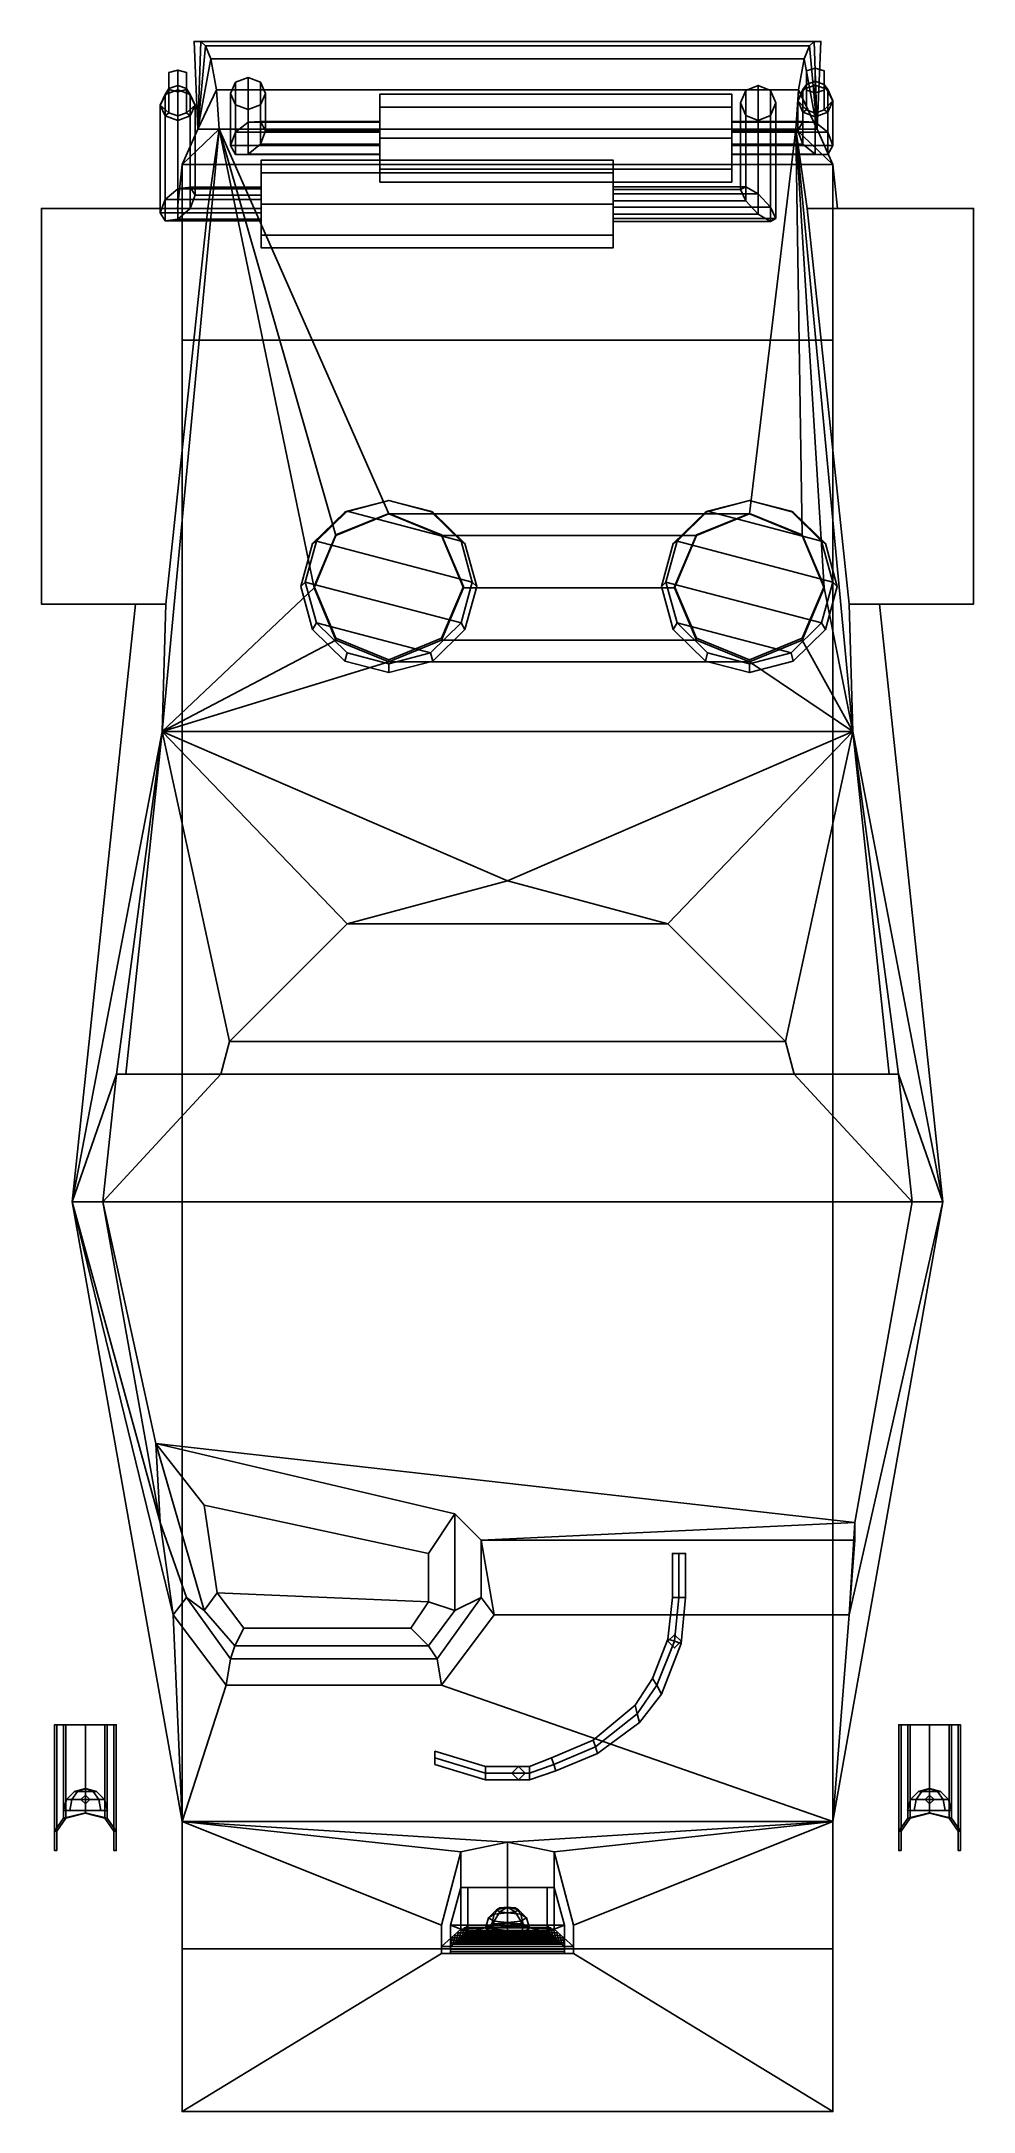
# Model space of a CAD drawing. Extents: x -1.06 to 1.06, y -2.21 to 2.5.
import ezdxf

# ---------------------------------------------------------------- set-up
doc = ezdxf.new("R2010")
doc.units = 0
doc.layers.get('0').update_dxf_attribs({"linetype": 'CONTINUOUS'})

msp = doc.modelspace()

# ---------------------------------------------------------------- linework, layer by layer
for points in [[(-0.7127, 2.5, 0.93), (-0.6978, 2.5, 1), (0.6978, 2.5, 1), (0.7127, 2.5, 0.93)], [(-0.7042, 2.3, 0.97), (-0.7042, 2.3, 0.97), (-0.6978, 2.5, 1), (-0.7127, 2.5, 0.93)], [(-0.7042, 2.3, 0.97), (-0.7042, 2.3, 0.97), (-0.6872, 2.49, 1.05), (-0.6978, 2.5, 1)], [(-0.6978, 2.5, 1), (-0.6872, 2.49, 1.05), (0.6872, 2.49, 1.05), (0.6978, 2.5, 1)], [(0.6978, 2.5, 1), (0.6872, 2.49, 1.05), (0.7042, 2.3, 0.97)], [(0.7127, 2.5, 0.93), (0.6978, 2.5, 1), (0.7042, 2.3, 0.97)], [(-0.7042, 2.3, 0.97), (-0.7042, 2.3, 0.97), (-0.6744, 2.46, 1.11), (-0.6872, 2.49, 1.05)], [(-0.7042, 2.3, 0.97), (-0.7042, 2.3, 0.97), (-0.6616, 2.39, 1.17), (-0.6744, 2.46, 1.11)], [(-0.6872, 2.49, 1.05), (-0.6744, 2.46, 1.11), (0.6744, 2.46, 1.11), (0.6872, 2.49, 1.05)], [(-0.6744, 2.46, 1.11), (-0.6616, 2.39, 1.17), (0.6616, 2.39, 1.17), (0.6744, 2.46, 1.11)], [(0.6744, 2.46, 1.11), (0.6616, 2.39, 1.17), (0.7042, 2.3, 0.97)], [(0.6872, 2.49, 1.05), (0.6744, 2.46, 1.11), (0.7042, 2.3, 0.97)], [(-0.77, 2.4295, 1.0254), (-0.75, 2.4346, 1.0177), (-0.75, 2.3996, 0.957), (-0.77, 2.3925, 0.9612)], [(-0.77, 2.4295, 1.0254), (-0.77, 2.3905, 1.0846), (-0.75, 2.3854, 1.0923), (-0.75, 2.4346, 1.0177)], [(-0.77, 2.3905, 1.0846), (-0.77, 2.4295, 1.0254), (-0.77, 2.3925, 0.9612), (-0.77, 2.3375, 0.9929)], [(-0.75, 2.4346, 1.0177), (-0.73, 2.4295, 1.0254), (-0.73, 2.3925, 0.9612), (-0.75, 2.3996, 0.957)], [(-0.75, 2.4346, 1.0177), (-0.75, 2.3854, 1.0923), (-0.73, 2.3905, 1.0846), (-0.73, 2.4295, 1.0254)], [(-0.73, 2.4295, 1.0254), (-0.73, 2.3905, 1.0846), (-0.73, 2.3375, 0.9929), (-0.73, 2.3925, 0.9612)], [(-0.63, 2.3814, 0.9875), (-0.6183, 2.4071, 0.9756), (-0.6183, 2.2937, 0.7324), (-0.63, 2.2631, 0.7337)], [(-0.6183, 2.4071, 0.9756), (-0.59, 2.4177, 0.9706), (-0.59, 2.3163, 0.7531), (-0.6183, 2.2937, 0.7324)], [(-0.59, 2.4177, 0.9706), (-0.5617, 2.4071, 0.9756), (-0.5617, 2.3176, 0.7837), (-0.59, 2.3163, 0.7531)], [(-0.5617, 2.4071, 0.9756), (-0.55, 2.3814, 0.9875), (-0.55, 2.2969, 0.8063), (-0.5617, 2.3176, 0.7837)], [(0.68, 2.4017, 0.956), (0.7, 2.4092, 0.9525), (0.7, 2.4008, 0.9344), (0.6717, 2.3902, 0.9393)], [(0.68, 2.4331, 1.0232), (0.7, 2.4388, 1.0159), (0.7, 2.4092, 0.9525), (0.68, 2.4017, 0.956)], [(0.68, 2.4331, 1.0232), (0.68, 2.389, 1.0787), (0.7, 2.3832, 1.086), (0.7, 2.4388, 1.0159)], [(0.68, 2.389, 1.0787), (0.68, 2.4331, 1.0232), (0.68, 2.4017, 0.956), (0.68, 2.3442, 0.9828)], [(0.7, 2.4388, 1.0159), (0.72, 2.4331, 1.0232), (0.72, 2.4017, 0.956), (0.7, 2.4092, 0.9525)], [(0.7, 2.4388, 1.0159), (0.7, 2.3832, 1.086), (0.72, 2.389, 1.0787), (0.72, 2.4331, 1.0232)], [(0.7, 2.4092, 0.9525), (0.72, 2.4017, 0.956), (0.7283, 2.3902, 0.9393), (0.7, 2.4008, 0.9344)], [(0.72, 2.4331, 1.0232), (0.72, 2.389, 1.0787), (0.72, 2.3442, 0.9828), (0.72, 2.4017, 0.956)], [(-0.77, 2.3925, 0.9612), (-0.77, 2.3925, 0.9612), (-0.79, 2.355, 0.9597), (-0.77, 2.3375, 0.9929)], [(-0.77, 2.3925, 0.9612), (-0.77, 2.3925, 0.9612), (-0.7783, 2.3795, 0.9456), (-0.79, 2.355, 0.9597)], [(-0.79, 2.355, 0.9597), (-0.7783, 2.3795, 0.9456), (-0.7783, 2.1404, 0.5314), (-0.79, 2.11, 0.5354)], [(-0.77, 2.3925, 0.9612), (-0.75, 2.3996, 0.957), (-0.75, 2.3896, 0.9397), (-0.7783, 2.3795, 0.9456)], [(-0.7783, 2.3795, 0.9456), (-0.75, 2.3896, 0.9397), (-0.75, 2.1646, 0.55), (-0.7783, 2.1404, 0.5314)], [(-0.75, 2.3854, 1.0923), (-0.77, 2.3905, 1.0846), (-0.77, 2.3375, 0.9929), (-0.75, 2.3304, 0.997)], [(-0.75, 2.3996, 0.957), (-0.73, 2.3925, 0.9612), (-0.7217, 2.3795, 0.9456), (-0.75, 2.3896, 0.9397)], [(-0.73, 2.3905, 1.0846), (-0.75, 2.3854, 1.0923), (-0.75, 2.3304, 0.997), (-0.73, 2.3375, 0.9929)], [(-0.75, 2.3896, 0.9397), (-0.7217, 2.3795, 0.9456), (-0.7217, 2.1686, 0.5804), (-0.75, 2.1646, 0.55)], [(-0.73, 2.3925, 0.9612), (-0.73, 2.3925, 0.9612), (-0.73, 2.3375, 0.9929), (-0.71, 2.355, 0.9597)], [(-0.73, 2.3925, 0.9612), (-0.73, 2.3925, 0.9612), (-0.71, 2.355, 0.9597), (-0.7217, 2.3795, 0.9456)], [(-0.7217, 2.3795, 0.9456), (-0.71, 2.355, 0.9597), (-0.71, 2.15, 0.6046), (-0.7217, 2.1686, 0.5804)], [(-0.7042, 2.3, 0.97), (-0.7042, 2.3, 0.97), (-0.6557, 2.3, 1.1976), (-0.6616, 2.39, 1.17)], [(-0.6616, 2.39, 1.17), (-0.6557, 2.3, 1.1976), (0.6557, 2.3, 1.1976), (0.6616, 2.39, 1.17)], [(-0.6183, 2.3558, 0.9995), (-0.63, 2.3814, 0.9875), (-0.63, 2.2631, 0.7337), (-0.6183, 2.2424, 0.7563)], [(-0.59, 2.3452, 1.0044), (-0.6183, 2.3558, 0.9995), (-0.6183, 2.2424, 0.7563), (-0.59, 2.2437, 0.7869)], [(-0.5617, 2.3558, 0.9995), (-0.59, 2.3452, 1.0044), (-0.59, 2.2437, 0.7869), (-0.5617, 2.2663, 0.8076)], [(-0.55, 2.3814, 0.9875), (-0.5617, 2.3558, 0.9995), (-0.5617, 2.2663, 0.8076), (-0.55, 2.2969, 0.8063)], [(-0.29, 2.38, 0.77), (-0.29, 2.3507, 0.8407), (0.51, 2.3507, 0.8407), (0.51, 2.38, 0.77)], [(-0.29, 2.3507, 0.6993), (-0.29, 2.38, 0.77), (0.51, 2.38, 0.77), (0.51, 2.3507, 0.6993)], [(-0.29, 2.2937, 0.7324), (-0.29, 2.3163, 0.7531), (-0.29, 2.38, 0.77), (-0.29, 2.3507, 0.6993)], [(-0.29, 2.3163, 0.7531), (-0.29, 2.3176, 0.7837), (-0.29, 2.3507, 0.8407), (-0.29, 2.38, 0.77)], [(0.51, 2.3507, 0.6993), (0.51, 2.38, 0.77), (0.51, 2.3176, 0.7837), (0.51, 2.3163, 0.7531)], [(0.51, 2.38, 0.77), (0.51, 2.3507, 0.8407), (0.51, 2.2969, 0.8063), (0.51, 2.3176, 0.7837)], [(0.53, 2.36, 0.731), (0.5417, 2.3883, 0.7163), (0.5417, 2.1694, 0.5631), (0.53, 2.1628, 0.5929)], [(0.5417, 2.3883, 0.7163), (0.53, 2.36, 0.731), (0.53, 2.36, 0.96), (0.5417, 2.3883, 0.96)], [(0.5417, 2.3317, 0.7458), (0.53, 2.36, 0.731), (0.53, 2.1628, 0.5929), (0.5417, 2.1369, 0.6094)], [(0.53, 2.36, 0.731), (0.5417, 2.3317, 0.7458), (0.5417, 2.3317, 0.97), (0.53, 2.36, 0.96)], [(0.5417, 2.3883, 0.7163), (0.57, 2.4, 0.7102), (0.57, 2.1529, 0.5372), (0.5417, 2.1694, 0.5631)], [(0.57, 2.4, 0.7102), (0.5417, 2.3883, 0.7163), (0.5417, 2.3883, 0.96), (0.57, 2.4, 0.95)], [(0.57, 2.4, 0.7102), (0.5983, 2.3883, 0.7163), (0.5983, 2.1231, 0.5306), (0.57, 2.1529, 0.5372)], [(0.5983, 2.3883, 0.7163), (0.57, 2.4, 0.7102), (0.57, 2.4, 0.95), (0.5983, 2.3883, 0.96)], [(0.5983, 2.3883, 0.7163), (0.61, 2.36, 0.731), (0.61, 2.0972, 0.5471), (0.5983, 2.1231, 0.5306)], [(0.61, 2.36, 0.731), (0.5983, 2.3883, 0.7163), (0.5983, 2.3883, 0.96), (0.61, 2.36, 0.96)], [(0.61, 2.36, 0.731), (0.5983, 2.3317, 0.7458), (0.5983, 2.0906, 0.5769), (0.61, 2.0972, 0.5471)], [(0.5983, 2.3317, 0.7458), (0.61, 2.36, 0.731), (0.61, 2.36, 0.96), (0.5983, 2.3317, 0.97)], [(0.6616, 2.39, 1.17), (0.6557, 2.3, 1.1976), (0.7042, 2.3, 0.97)], [(0.68, 2.3442, 0.9828), (0.68, 2.3442, 0.9828), (0.68, 2.4017, 0.956), (0.66, 2.3645, 0.9513)], [(0.66, 2.3645, 0.9513), (0.66, 2.3645, 0.9513), (0.68, 2.4017, 0.956), (0.6717, 2.3902, 0.9393)], [(0.66, 2.3645, 0.9513), (0.6717, 2.3902, 0.9393), (0.6717, 2.3176, 0.7837), (0.66, 2.2969, 0.8063)], [(0.6717, 2.3389, 0.9632), (0.66, 2.3645, 0.9513), (0.66, 2.2969, 0.8063), (0.6717, 2.2663, 0.8076)], [(0.68, 2.3442, 0.9828), (0.68, 2.3442, 0.9828), (0.66, 2.3645, 0.9513), (0.6717, 2.3389, 0.9632)], [(0.6717, 2.3902, 0.9393), (0.7, 2.4008, 0.9344), (0.7, 2.3163, 0.7531), (0.6717, 2.3176, 0.7837)], [(0.7, 2.3832, 1.086), (0.68, 2.389, 1.0787), (0.68, 2.3442, 0.9828), (0.7, 2.3367, 0.9863)], [(0.7, 2.4008, 0.9344), (0.7283, 2.3902, 0.9393), (0.7283, 2.2937, 0.7324), (0.7, 2.3163, 0.7531)], [(0.72, 2.389, 1.0787), (0.7, 2.3832, 1.086), (0.7, 2.3367, 0.9863), (0.72, 2.3442, 0.9828)], [(0.72, 2.3442, 0.9828), (0.72, 2.3442, 0.9828), (0.74, 2.3645, 0.9513), (0.72, 2.4017, 0.956)], [(0.74, 2.3645, 0.9513), (0.74, 2.3645, 0.9513), (0.7283, 2.3902, 0.9393), (0.72, 2.4017, 0.956)], [(0.72, 2.3442, 0.9828), (0.72, 2.3442, 0.9828), (0.7283, 2.3389, 0.9632), (0.74, 2.3645, 0.9513)], [(0.7283, 2.3902, 0.9393), (0.74, 2.3645, 0.9513), (0.74, 2.2631, 0.7337), (0.7283, 2.2937, 0.7324)], [(0.74, 2.3645, 0.9513), (0.7283, 2.3389, 0.9632), (0.7283, 2.2424, 0.7563), (0.74, 2.2631, 0.7337)], [(-0.7783, 2.3305, 0.9739), (-0.79, 2.355, 0.9597), (-0.79, 2.11, 0.5354), (-0.7783, 2.0914, 0.5596)], [(-0.79, 2.355, 0.9597), (-0.79, 2.355, 0.9597), (-0.7783, 2.3305, 0.9739), (-0.77, 2.3375, 0.9929)], [(-0.75, 2.3304, 0.997), (-0.77, 2.3375, 0.9929), (-0.7783, 2.3305, 0.9739), (-0.75, 2.3204, 0.9797)], [(-0.75, 2.3204, 0.9797), (-0.7783, 2.3305, 0.9739), (-0.7783, 2.0914, 0.5596), (-0.75, 2.0954, 0.59)], [(-0.73, 2.3375, 0.9929), (-0.75, 2.3304, 0.997), (-0.75, 2.3204, 0.9797), (-0.7217, 2.3305, 0.9739)], [(-0.7217, 2.3305, 0.9739), (-0.75, 2.3204, 0.9797), (-0.75, 2.0954, 0.59), (-0.7217, 2.1196, 0.6086)], [(-0.71, 2.355, 0.9597), (-0.71, 2.355, 0.9597), (-0.73, 2.3375, 0.9929), (-0.7217, 2.3305, 0.9739)], [(-0.71, 2.355, 0.9597), (-0.7217, 2.3305, 0.9739), (-0.7217, 2.1196, 0.6086), (-0.71, 2.15, 0.6046)], [(-0.6183, 2.2937, 0.7324), (-0.59, 2.3163, 0.7531), (-0.29, 2.3163, 0.7531), (-0.29, 2.2937, 0.7324)], [(-0.59, 2.3163, 0.7531), (-0.5617, 2.3176, 0.7837), (-0.29, 2.3176, 0.7837), (-0.29, 2.3163, 0.7531)], [(-0.5617, 2.3176, 0.7837), (-0.55, 2.2969, 0.8063), (-0.29, 2.2969, 0.8063), (-0.29, 2.3176, 0.7837)], [(-0.29, 2.3507, 0.8407), (-0.29, 2.28, 0.87), (0.51, 2.28, 0.87), (0.51, 2.3507, 0.8407)], [(-0.29, 2.28, 0.67), (-0.29, 2.3507, 0.6993), (0.51, 2.3507, 0.6993), (0.51, 2.28, 0.67)], [(-0.29, 2.2631, 0.7337), (-0.29, 2.2937, 0.7324), (-0.29, 2.3507, 0.6993), (-0.29, 2.28, 0.67)], [(-0.29, 2.3176, 0.7837), (-0.29, 2.2969, 0.8063), (-0.29, 2.28, 0.87), (-0.29, 2.3507, 0.8407)], [(0.51, 2.28, 0.67), (0.51, 2.3507, 0.6993), (0.51, 2.3163, 0.7531), (0.51, 2.2937, 0.7324)], [(0.51, 2.3507, 0.8407), (0.51, 2.28, 0.87), (0.51, 2.2663, 0.8076), (0.51, 2.2969, 0.8063)], [(0.66, 2.2969, 0.8063), (0.6717, 2.3176, 0.7837), (0.51, 2.3176, 0.7837), (0.51, 2.2969, 0.8063)], [(0.6717, 2.3176, 0.7837), (0.7, 2.3163, 0.7531), (0.51, 2.3163, 0.7531), (0.51, 2.3176, 0.7837)], [(0.7, 2.3163, 0.7531), (0.7283, 2.2937, 0.7324), (0.51, 2.2937, 0.7324), (0.51, 2.3163, 0.7531)], [(0.57, 2.32, 0.7519), (0.5417, 2.3317, 0.7458), (0.5417, 2.1369, 0.6094), (0.57, 2.1071, 0.6028)], [(0.5417, 2.3317, 0.7458), (0.57, 2.32, 0.7519), (0.57, 2.32, 0.97), (0.5417, 2.3317, 0.97)], [(0.5983, 2.3317, 0.7458), (0.57, 2.32, 0.7519), (0.57, 2.1071, 0.6028), (0.5983, 2.0906, 0.5769)], [(0.57, 2.32, 0.7519), (0.5983, 2.3317, 0.7458), (0.5983, 2.3317, 0.97), (0.57, 2.32, 0.97)], [(0.7, 2.3367, 0.9863), (0.68, 2.3442, 0.9828), (0.6717, 2.3389, 0.9632), (0.7, 2.3283, 0.9682)], [(0.7, 2.3283, 0.9682), (0.6717, 2.3389, 0.9632), (0.6717, 2.2663, 0.8076), (0.7, 2.2437, 0.7869)], [(0.72, 2.3442, 0.9828), (0.7, 2.3367, 0.9863), (0.7, 2.3283, 0.9682), (0.7283, 2.3389, 0.9632)], [(0.7283, 2.3389, 0.9632), (0.7, 2.3283, 0.9682), (0.7, 2.2437, 0.7869), (0.7283, 2.2424, 0.7563)], [(-0.7853, 0.93, 1.41), (-0.6557, 2.3, 1.1976), (-0.6815, 2.12, 1.18), (-0.7768, 1.22, 1.23)], [(-0.44, 1.2571, 1.3593), (-0.6557, 2.3, 1.1976), (-0.6557, 2.3, 1.1976), (-0.7853, 0.93, 1.41)], [(-0.6815, 2.12, 1.18), (-0.6557, 2.3, 1.1976), (-0.74, 2.22, 0.85), (-0.7506, 2.12, 0.8556)], [(-0.6557, 2.3, 1.1976), (-0.6557, 2.3, 1.1976), (-0.7042, 2.3, 0.97), (-0.74, 2.22, 0.85)], [(0.7042, 2.3, 0.97), (0.74, 2.22, 0.85), (-0.74, 2.22, 0.85), (-0.7042, 2.3, 0.97)], [(0.55, 1.4253, 1.3332), (0.6557, 2.3, 1.1976), (-0.6557, 2.3, 1.1976), (-0.27, 1.4253, 1.3332)], [(-0.3902, 1.3761, 1.3408), (-0.6557, 2.3, 1.1976), (-0.6557, 2.3, 1.1976), (-0.44, 1.2571, 1.3593)], [(-0.27, 1.4253, 1.3332), (-0.6557, 2.3, 1.1976), (-0.6557, 2.3, 1.1976), (-0.3902, 1.3761, 1.3408)], [(-0.63, 2.2631, 0.7337), (-0.6183, 2.2937, 0.7324), (-0.29, 2.2937, 0.7324), (-0.29, 2.2631, 0.7337)], [(-0.6183, 2.2424, 0.7563), (-0.63, 2.2631, 0.7337), (-0.29, 2.2631, 0.7337), (-0.29, 2.2424, 0.7563)], [(-0.5617, 2.2663, 0.8076), (-0.59, 2.2437, 0.7869), (-0.29, 2.2437, 0.7869), (-0.29, 2.2663, 0.8076)], [(-0.55, 2.2969, 0.8063), (-0.5617, 2.2663, 0.8076), (-0.29, 2.2663, 0.8076), (-0.29, 2.2969, 0.8063)], [(-0.29, 2.2969, 0.8063), (-0.29, 2.2663, 0.8076), (-0.29, 2.2093, 0.8407), (-0.29, 2.28, 0.87)], [(-0.29, 2.28, 0.87), (-0.29, 2.2093, 0.8407), (0.51, 2.2093, 0.8407), (0.51, 2.28, 0.87)], [(-0.29, 2.2093, 0.6993), (-0.29, 2.28, 0.67), (0.51, 2.28, 0.67), (0.51, 2.2093, 0.6993)], [(-0.29, 2.2424, 0.7563), (-0.29, 2.2631, 0.7337), (-0.29, 2.28, 0.67), (-0.29, 2.2093, 0.6993)], [(-0.29, 2.2663, 0.8076), (-0.29, 2.2437, 0.7869), (-0.29, 2.18, 0.77), (-0.29, 2.2093, 0.8407)], [(0.6717, 2.2663, 0.8076), (0.66, 2.2969, 0.8063), (0.51, 2.2969, 0.8063), (0.51, 2.2663, 0.8076)], [(0.7283, 2.2937, 0.7324), (0.74, 2.2631, 0.7337), (0.51, 2.2631, 0.7337), (0.51, 2.2937, 0.7324)], [(0.51, 2.2093, 0.6993), (0.51, 2.28, 0.67), (0.51, 2.2937, 0.7324), (0.51, 2.2631, 0.7337)], [(0.51, 2.28, 0.87), (0.51, 2.2093, 0.8407), (0.51, 2.2437, 0.7869), (0.51, 2.2663, 0.8076)], [(0.7, 2.2437, 0.7869), (0.6717, 2.2663, 0.8076), (0.51, 2.2663, 0.8076), (0.51, 2.2437, 0.7869)], [(0.74, 2.2631, 0.7337), (0.7283, 2.2424, 0.7563), (0.51, 2.2424, 0.7563), (0.51, 2.2631, 0.7337)], [(0.51, 2.18, 0.77), (0.51, 2.2093, 0.6993), (0.51, 2.2631, 0.7337), (0.51, 2.2424, 0.7563)], [(0.6702, 1.3761, 1.3408), (0.6557, 2.3, 1.1976), (0.6557, 2.3, 1.1976), (0.55, 1.4253, 1.3332)], [(0.7506, 2.12, 0.8556), (0.74, 2.22, 0.85), (0.6557, 2.3, 1.1976), (0.6815, 2.12, 1.18)], [(0.74, 2.22, 0.85), (0.7042, 2.3, 0.97), (0.6557, 2.3, 1.1976)], [(0.7768, 1.22, 1.23), (0.6815, 2.12, 1.18), (0.6557, 2.3, 1.1976), (0.7853, 0.93, 1.41)], [(0.72, 1.2571, 1.3593), (0.6557, 2.3, 1.1976), (0.6557, 2.3, 1.1976), (0.6702, 1.3761, 1.3408)], [(0.7853, 0.93, 1.41), (0.6557, 2.3, 1.1976), (0.6557, 2.3, 1.1976), (0.72, 1.2571, 1.3593)], [(-0.74, 2.22, 0.85), (-0.74, 1.82, 0.3), (-0.74, -1.84, 0.3), (-0.74, -2.21, 0.64)], [(0.74, 2.22, 0.85), (0.74, 1.82, 0.3), (-0.74, 1.82, 0.3), (-0.74, 2.22, 0.85)], [(-0.74, 2.22, 0.85), (-0.74, 2.22, 0.85), (-0.74, -2.21, 0.64), (-0.74, -1.55, 1.06)], [(-0.59, 2.2437, 0.7869), (-0.6183, 2.2424, 0.7563), (-0.29, 2.2424, 0.7563), (-0.29, 2.2437, 0.7869)], [(-0.56, 2.23, 0.57), (-0.56, 2.2007, 0.6407), (0.24, 2.2007, 0.6407), (0.24, 2.23, 0.57)], [(-0.56, 2.2007, 0.4993), (-0.56, 2.23, 0.57), (0.24, 2.23, 0.57), (0.24, 2.2007, 0.4993)], [(-0.56, 2.1646, 0.55), (-0.56, 2.1686, 0.5804), (-0.56, 2.23, 0.57), (-0.56, 2.2007, 0.4993)], [(-0.56, 2.1686, 0.5804), (-0.56, 2.15, 0.6046), (-0.56, 2.2007, 0.6407), (-0.56, 2.23, 0.57)], [(-0.29, 2.2437, 0.7869), (-0.29, 2.2424, 0.7563), (-0.29, 2.2093, 0.6993), (-0.29, 2.18, 0.77)], [(0.24, 2.2007, 0.4993), (0.24, 2.23, 0.57), (0.24, 2.1694, 0.5631), (0.24, 2.1529, 0.5372)], [(0.24, 2.23, 0.57), (0.24, 2.2007, 0.6407), (0.24, 2.1628, 0.5929), (0.24, 2.1694, 0.5631)], [(0.7283, 2.2424, 0.7563), (0.7, 2.2437, 0.7869), (0.51, 2.2437, 0.7869), (0.51, 2.2424, 0.7563)], [(0.51, 2.2093, 0.8407), (0.51, 2.18, 0.77), (0.51, 2.2424, 0.7563), (0.51, 2.2437, 0.7869)], [(0.74, -1.84, 0.3), (0.74, 1.82, 0.3), (0.74, 2.22, 0.85), (0.74, -2.21, 0.64)], [(0.74, -2.21, 0.64), (0.74, 2.22, 0.85), (0.74, 2.22, 0.85), (0.74, -1.55, 1.06)], [(-0.75, 2.1646, 0.55), (-0.7217, 2.1686, 0.5804), (-0.56, 2.1686, 0.5804), (-0.56, 2.1646, 0.55)], [(-0.7217, 2.1686, 0.5804), (-0.71, 2.15, 0.6046), (-0.56, 2.15, 0.6046), (-0.56, 2.1686, 0.5804)], [(-0.56, 2.2007, 0.6407), (-0.56, 2.13, 0.67), (0.24, 2.13, 0.67), (0.24, 2.2007, 0.6407)], [(-0.56, 2.13, 0.47), (-0.56, 2.2007, 0.4993), (0.24, 2.2007, 0.4993), (0.24, 2.13, 0.47)], [(-0.56, 2.1404, 0.5314), (-0.56, 2.1646, 0.55), (-0.56, 2.2007, 0.4993), (-0.56, 2.13, 0.47)], [(-0.56, 2.15, 0.6046), (-0.56, 2.1196, 0.6086), (-0.56, 2.13, 0.67), (-0.56, 2.2007, 0.6407)], [(-0.29, 2.2093, 0.8407), (-0.29, 2.18, 0.77), (0.51, 2.18, 0.77), (0.51, 2.2093, 0.8407)], [(-0.29, 2.18, 0.77), (-0.29, 2.2093, 0.6993), (0.51, 2.2093, 0.6993), (0.51, 2.18, 0.77)], [(0.24, 2.13, 0.47), (0.24, 2.2007, 0.4993), (0.24, 2.1529, 0.5372), (0.24, 2.1231, 0.5306)], [(0.24, 2.2007, 0.6407), (0.24, 2.13, 0.67), (0.24, 2.1369, 0.6094), (0.24, 2.1628, 0.5929)], [(0.53, 2.1628, 0.5929), (0.5417, 2.1694, 0.5631), (0.24, 2.1694, 0.5631), (0.24, 2.1628, 0.5929)], [(0.5417, 2.1694, 0.5631), (0.57, 2.1529, 0.5372), (0.24, 2.1529, 0.5372), (0.24, 2.1694, 0.5631)], [(-1.06, 2.12, 1.18), (-1.06, 2.12, 0.8556), (-1.06, 1.22, 0.9057), (-1.06, 1.22, 1.23)], [(-0.7768, 1.22, 1.23), (-0.6815, 2.12, 1.18), (-1.06, 2.12, 1.18), (-1.06, 1.22, 1.23)], [(-0.6815, 2.12, 1.18), (-0.7506, 2.12, 0.8556), (-1.06, 2.12, 0.8556), (-1.06, 2.12, 1.18)], [(-0.79, 2.11, 0.5354), (-0.7783, 2.1404, 0.5314), (-0.56, 2.1404, 0.5314), (-0.56, 2.11, 0.5354)], [(-0.7783, 2.1404, 0.5314), (-0.75, 2.1646, 0.55), (-0.56, 2.1646, 0.55), (-0.56, 2.1404, 0.5314)], [(-0.7217, 2.1196, 0.6086), (-0.75, 2.0954, 0.59), (-0.56, 2.0954, 0.59), (-0.56, 2.1196, 0.6086)], [(-0.71, 2.15, 0.6046), (-0.7217, 2.1196, 0.6086), (-0.56, 2.1196, 0.6086), (-0.56, 2.15, 0.6046)], [(-0.56, 2.11, 0.5354), (-0.56, 2.1404, 0.5314), (-0.56, 2.13, 0.47), (-0.56, 2.0593, 0.4993)], [(-0.56, 2.13, 0.67), (-0.56, 2.0593, 0.6407), (0.24, 2.0593, 0.6407), (0.24, 2.13, 0.67)], [(-0.56, 2.0593, 0.4993), (-0.56, 2.13, 0.47), (0.24, 2.13, 0.47), (0.24, 2.0593, 0.4993)], [(-0.56, 2.1196, 0.6086), (-0.56, 2.0954, 0.59), (-0.56, 2.0593, 0.6407), (-0.56, 2.13, 0.67)], [(0.5417, 2.1369, 0.6094), (0.53, 2.1628, 0.5929), (0.24, 2.1628, 0.5929), (0.24, 2.1369, 0.6094)], [(0.57, 2.1529, 0.5372), (0.5983, 2.1231, 0.5306), (0.24, 2.1231, 0.5306), (0.24, 2.1529, 0.5372)], [(0.57, 2.1071, 0.6028), (0.5417, 2.1369, 0.6094), (0.24, 2.1369, 0.6094), (0.24, 2.1071, 0.6028)], [(0.24, 2.13, 0.67), (0.24, 2.0593, 0.6407), (0.24, 2.1071, 0.6028), (0.24, 2.1369, 0.6094)], [(0.24, 2.0593, 0.4993), (0.24, 2.13, 0.47), (0.24, 2.1231, 0.5306), (0.24, 2.0972, 0.5471)], [(0.5983, 2.1231, 0.5306), (0.61, 2.0972, 0.5471), (0.24, 2.0972, 0.5471), (0.24, 2.1231, 0.5306)], [(1.06, 2.12, 1.18), (1.06, 2.12, 0.8556), (0.7506, 2.12, 0.8556), (0.6815, 2.12, 1.18)], [(1.06, 1.22, 1.23), (1.06, 2.12, 1.18), (0.6815, 2.12, 1.18), (0.7768, 1.22, 1.23)], [(1.06, 1.22, 0.9057), (1.06, 2.12, 0.8556), (1.06, 2.12, 1.18), (1.06, 1.22, 1.23)], [(-0.7783, 2.0914, 0.5596), (-0.79, 2.11, 0.5354), (-0.56, 2.11, 0.5354), (-0.56, 2.0914, 0.5596)], [(-0.75, 2.0954, 0.59), (-0.7783, 2.0914, 0.5596), (-0.56, 2.0914, 0.5596), (-0.56, 2.0954, 0.59)], [(-0.56, 2.0914, 0.5596), (-0.56, 2.11, 0.5354), (-0.56, 2.0593, 0.4993), (-0.56, 2.03, 0.57)], [(-0.56, 2.0954, 0.59), (-0.56, 2.0914, 0.5596), (-0.56, 2.03, 0.57), (-0.56, 2.0593, 0.6407)], [(0.5983, 2.0906, 0.5769), (0.57, 2.1071, 0.6028), (0.24, 2.1071, 0.6028), (0.24, 2.0906, 0.5769)], [(0.24, 2.0593, 0.6407), (0.24, 2.03, 0.57), (0.24, 2.0906, 0.5769), (0.24, 2.1071, 0.6028)], [(0.61, 2.0972, 0.5471), (0.5983, 2.0906, 0.5769), (0.24, 2.0906, 0.5769), (0.24, 2.0972, 0.5471)], [(0.24, 2.03, 0.57), (0.24, 2.0593, 0.4993), (0.24, 2.0972, 0.5471), (0.24, 2.0906, 0.5769)], [(-0.56, 2.0593, 0.6407), (-0.56, 2.03, 0.57), (0.24, 2.03, 0.57), (0.24, 2.0593, 0.6407)], [(-0.56, 2.03, 0.57), (-0.56, 2.0593, 0.4993), (0.24, 2.0593, 0.4993), (0.24, 2.03, 0.57)], [(-0.74, -1.84, 0.3), (-0.74, 1.82, 0.3), (0.74, 1.82, 0.3), (0.74, -1.84, 0.3)], [(-0.37, 1.429, 1.3351), (-0.4432, 1.3574, 1.3503), (-0.4345, 1.3629, 1.4002), (-0.365, 1.4309, 1.3858)], [(-0.1055, 1.3629, 1.4002), (-0.365, 1.4309, 1.3858), (-0.4345, 1.3629, 1.4002), (-0.08, 1.27, 1.42)], [(-0.27, 1.4253, 1.3332), (-0.3902, 1.3761, 1.3408), (-0.3902, 1.3772, 1.3461), (-0.27, 1.4259, 1.3357)], [(-0.27, 1.4552, 1.3295), (-0.37, 1.429, 1.3351), (-0.365, 1.4309, 1.3858), (-0.27, 1.4558, 1.3805)], [(-0.175, 1.4309, 1.3858), (-0.27, 1.4558, 1.3805), (-0.365, 1.4309, 1.3858), (-0.1055, 1.3629, 1.4002)], [(-0.17, 1.429, 1.3351), (-0.27, 1.4552, 1.3295), (-0.27, 1.4558, 1.3805), (-0.175, 1.4309, 1.3858)], [(-0.1498, 1.3761, 1.3408), (-0.27, 1.4253, 1.3332), (-0.27, 1.4259, 1.3357), (-0.1498, 1.3772, 1.3461)], [(0.4298, 1.3761, 1.3408), (0.55, 1.4253, 1.3332), (-0.27, 1.4253, 1.3332), (-0.1498, 1.3761, 1.3408)], [(-0.0968, 1.3574, 1.3503), (-0.17, 1.429, 1.3351), (-0.175, 1.4309, 1.3858), (-0.1055, 1.3629, 1.4002)], [(0.45, 1.429, 1.3351), (0.3768, 1.3574, 1.3503), (0.3855, 1.3629, 1.4002), (0.455, 1.4309, 1.3858)], [(0.7145, 1.3629, 1.4002), (0.455, 1.4309, 1.3858), (0.3855, 1.3629, 1.4002), (0.74, 1.27, 1.42)], [(0.55, 1.4253, 1.3332), (0.4298, 1.3761, 1.3408), (0.4298, 1.3772, 1.3461), (0.55, 1.4259, 1.3357)], [(0.55, 1.4552, 1.3295), (0.45, 1.429, 1.3351), (0.455, 1.4309, 1.3858), (0.55, 1.4558, 1.3805)], [(0.645, 1.4309, 1.3858), (0.55, 1.4558, 1.3805), (0.455, 1.4309, 1.3858), (0.7145, 1.3629, 1.4002)], [(0.65, 1.429, 1.3351), (0.55, 1.4552, 1.3295), (0.55, 1.4558, 1.3805), (0.645, 1.4309, 1.3858)], [(0.6702, 1.3761, 1.3408), (0.55, 1.4253, 1.3332), (0.55, 1.4259, 1.3357), (0.6702, 1.3772, 1.3461)], [(0.7232, 1.3574, 1.3503), (0.65, 1.429, 1.3351), (0.645, 1.4309, 1.3858), (0.7145, 1.3629, 1.4002)], [(-0.3902, 1.3761, 1.3408), (-0.44, 1.2571, 1.3593), (-0.44, 1.2596, 1.3711), (-0.3902, 1.3772, 1.3461)], [(-0.1, 1.2571, 1.3593), (-0.1498, 1.3761, 1.3408), (-0.1498, 1.3772, 1.3461), (-0.1, 1.2596, 1.3711)], [(0.38, 1.2571, 1.3593), (0.4298, 1.3761, 1.3408), (-0.1498, 1.3761, 1.3408), (-0.1, 1.2571, 1.3593)], [(0.4298, 1.3761, 1.3408), (0.38, 1.2571, 1.3593), (0.38, 1.2596, 1.3711), (0.4298, 1.3772, 1.3461)], [(0.72, 1.2571, 1.3593), (0.6702, 1.3761, 1.3408), (0.6702, 1.3772, 1.3461), (0.72, 1.2596, 1.3711)], [(-0.4432, 1.3574, 1.3503), (-0.47, 1.2596, 1.3711), (-0.46, 1.27, 1.42), (-0.4345, 1.3629, 1.4002)], [(-0.08, 1.27, 1.42), (-0.4345, 1.3629, 1.4002), (-0.46, 1.27, 1.42), (-0.1055, 1.1771, 1.4398)], [(-0.07, 1.2596, 1.3711), (-0.0968, 1.3574, 1.3503), (-0.1055, 1.3629, 1.4002), (-0.08, 1.27, 1.42)], [(0.3768, 1.3574, 1.3503), (0.35, 1.2596, 1.3711), (0.36, 1.27, 1.42), (0.3855, 1.3629, 1.4002)], [(0.74, 1.27, 1.42), (0.3855, 1.3629, 1.4002), (0.36, 1.27, 1.42), (0.7145, 1.1771, 1.4398)], [(0.75, 1.2596, 1.3711), (0.7232, 1.3574, 1.3503), (0.7145, 1.3629, 1.4002), (0.74, 1.27, 1.42)], [(-0.3902, 1.1381, 1.3777), (-0.44, 1.2571, 1.3593), (-0.44, 1.2571, 1.3593), (-0.7853, 0.93, 1.41)], [(-0.47, 1.2596, 1.3711), (-0.4432, 1.1618, 1.3919), (-0.4345, 1.1771, 1.4398), (-0.46, 1.27, 1.42)], [(-0.1055, 1.1771, 1.4398), (-0.46, 1.27, 1.42), (-0.4345, 1.1771, 1.4398), (-0.175, 1.1091, 1.4542)], [(-0.44, 1.2571, 1.3593), (-0.3902, 1.1381, 1.3777), (-0.3902, 1.142, 1.3961), (-0.44, 1.2596, 1.3711)], [(-0.1498, 1.1381, 1.3777), (-0.1, 1.2571, 1.3593), (-0.1, 1.2596, 1.3711), (-0.1498, 1.142, 1.3961)], [(0.4298, 1.1381, 1.3777), (0.38, 1.2571, 1.3593), (-0.1, 1.2571, 1.3593), (-0.1498, 1.1381, 1.3777)], [(-0.0968, 1.1618, 1.3919), (-0.07, 1.2596, 1.3711), (-0.08, 1.27, 1.42), (-0.1055, 1.1771, 1.4398)], [(0.35, 1.2596, 1.3711), (0.3768, 1.1618, 1.3919), (0.3855, 1.1771, 1.4398), (0.36, 1.27, 1.42)], [(0.7145, 1.1771, 1.4398), (0.36, 1.27, 1.42), (0.3855, 1.1771, 1.4398), (0.645, 1.1091, 1.4542)], [(0.38, 1.2571, 1.3593), (0.4298, 1.1381, 1.3777), (0.4298, 1.142, 1.3961), (0.38, 1.2596, 1.3711)], [(0.6702, 1.1381, 1.3777), (0.72, 1.2571, 1.3593), (0.72, 1.2596, 1.3711), (0.6702, 1.142, 1.3961)], [(0.7853, 0.93, 1.41), (0.72, 1.2571, 1.3593), (0.72, 1.2571, 1.3593), (0.6702, 1.1381, 1.3777)], [(0.7232, 1.1618, 1.3919), (0.75, 1.2596, 1.3711), (0.74, 1.27, 1.42), (0.7145, 1.1771, 1.4398)], [(-1.06, 1.22, 1.23), (-1.06, 1.22, 0.9057), (-0.8459, 1.22, 0.9057), (-0.7768, 1.22, 1.23)], [(-0.7853, 0.93, 1.41), (-0.7768, 1.22, 1.23), (-0.8459, 1.22, 0.9057), (-0.99, -0.14, 0.9815)], [(0.7768, 1.22, 1.23), (0.8459, 1.22, 0.9057), (1.06, 1.22, 0.9057), (1.06, 1.22, 1.23)], [(0.99, -0.14, 0.9815), (0.8459, 1.22, 0.9057), (0.7768, 1.22, 1.23), (0.7853, 0.93, 1.41)], [(-0.27, 1.0888, 1.3854), (-0.3902, 1.1381, 1.3777), (-0.3902, 1.1381, 1.3777), (-0.7853, 0.93, 1.41)], [(-0.4432, 1.1618, 1.3919), (-0.37, 1.0902, 1.4071), (-0.365, 1.1091, 1.4542), (-0.4345, 1.1771, 1.4398)], [(-0.175, 1.1091, 1.4542), (-0.4345, 1.1771, 1.4398), (-0.365, 1.1091, 1.4542), (-0.27, 1.0842, 1.4595)], [(-0.3902, 1.1381, 1.3777), (-0.27, 1.0888, 1.3854), (-0.27, 1.0933, 1.4064), (-0.3902, 1.142, 1.3961)], [(-0.27, 1.0888, 1.3854), (-0.1498, 1.1381, 1.3777), (-0.1498, 1.142, 1.3961), (-0.27, 1.0933, 1.4064)], [(0.55, 1.0888, 1.3854), (0.4298, 1.1381, 1.3777), (-0.1498, 1.1381, 1.3777), (-0.27, 1.0888, 1.3854)], [(-0.17, 1.0902, 1.4071), (-0.0968, 1.1618, 1.3919), (-0.1055, 1.1771, 1.4398), (-0.175, 1.1091, 1.4542)], [(0.3768, 1.1618, 1.3919), (0.45, 1.0902, 1.4071), (0.455, 1.1091, 1.4542), (0.3855, 1.1771, 1.4398)], [(0.645, 1.1091, 1.4542), (0.3855, 1.1771, 1.4398), (0.455, 1.1091, 1.4542), (0.55, 1.0842, 1.4595)], [(0.4298, 1.1381, 1.3777), (0.55, 1.0888, 1.3854), (0.55, 1.0933, 1.4064), (0.4298, 1.142, 1.3961)], [(0.55, 1.0888, 1.3854), (0.6702, 1.1381, 1.3777), (0.6702, 1.142, 1.3961), (0.55, 1.0933, 1.4064)], [(0.7853, 0.93, 1.41), (0.6702, 1.1381, 1.3777), (0.6702, 1.1381, 1.3777), (0.55, 1.0888, 1.3854)], [(0.65, 1.0902, 1.4071), (0.7232, 1.1618, 1.3919), (0.7145, 1.1771, 1.4398), (0.645, 1.1091, 1.4542)], [(0.7853, 0.93, 1.41), (0.55, 1.0888, 1.3854), (-0.27, 1.0888, 1.3854), (-0.7853, 0.93, 1.41)], [(-0.37, 1.0902, 1.4071), (-0.27, 1.064, 1.4127), (-0.27, 1.0842, 1.4595), (-0.365, 1.1091, 1.4542)], [(-0.27, 1.064, 1.4127), (-0.17, 1.0902, 1.4071), (-0.175, 1.1091, 1.4542), (-0.27, 1.0842, 1.4595)], [(0.45, 1.0902, 1.4071), (0.55, 1.064, 1.4127), (0.55, 1.0842, 1.4595), (0.455, 1.1091, 1.4542)], [(0.55, 1.064, 1.4127), (0.65, 1.0902, 1.4071), (0.645, 1.1091, 1.4542), (0.55, 1.0842, 1.4595)], [(-0.8893, 0.15, 1.31), (-0.7853, 0.93, 1.41), (-0.7853, 0.93, 1.41), (-0.99, -0.14, 0.9815)], [(-0.868, 0.15, 1.41), (-0.7853, 0.93, 1.41), (-0.7853, 0.93, 1.41), (-0.8893, 0.15, 1.31)], [(-0.6523, 0.15, 1.41), (-0.6322, 0.225, 1.41), (-0.7853, 0.93, 1.41), (-0.868, 0.15, 1.41)], [(-0.6322, 0.225, 1.41), (-0.365, 0.4922, 1.41), (-0.7853, 0.93, 1.41), (-0.6322, 0.225, 1.41)], [(-0.365, 0.4922, 1.41), (0, 0.59, 1.41), (-0.7853, 0.93, 1.41), (-0.365, 0.4922, 1.41)], [(0, 0.59, 1.41), (0.7853, 0.93, 1.41), (-0.7853, 0.93, 1.41), (0, 0.59, 1.41)], [(0.365, 0.4922, 1.41), (0.7853, 0.93, 1.41), (0, 0.59, 1.41), (0.365, 0.4922, 1.41)], [(0.6322, 0.225, 1.41), (0.7853, 0.93, 1.41), (0.365, 0.4922, 1.41), (0.6322, 0.225, 1.41)], [(0.868, 0.15, 1.41), (0.7853, 0.93, 1.41), (0.6322, 0.225, 1.41), (0.6523, 0.15, 1.41)], [(0.99, -0.14, 0.9815), (0.99, -0.14, 0.9815), (0.7853, 0.93, 1.41), (0.8893, 0.15, 1.31)], [(0.8893, 0.15, 1.31), (0.8893, 0.15, 1.31), (0.7853, 0.93, 1.41), (0.868, 0.15, 1.41)], [(-0.365, 0.4922, 1.31), (0, 0.59, 1.31), (0, 0.59, 1.41), (-0.365, 0.4922, 1.41)], [(0.365, 0.4922, 1.31), (0, 0.59, 1.31), (0, 0.59, 1.31), (-0.365, 0.4922, 1.31)], [(0, 0.59, 1.31), (0.365, 0.4922, 1.31), (0.365, 0.4922, 1.41), (0, 0.59, 1.41)], [(-0.6322, 0.225, 1.31), (-0.365, 0.4922, 1.31), (-0.365, 0.4922, 1.41), (-0.6322, 0.225, 1.41)], [(0.6322, 0.225, 1.31), (0.365, 0.4922, 1.31), (-0.365, 0.4922, 1.31), (-0.6322, 0.225, 1.31)], [(0.365, 0.4922, 1.31), (0.6322, 0.225, 1.31), (0.6322, 0.225, 1.41), (0.365, 0.4922, 1.41)], [(-0.6523, 0.15, 1.31), (-0.6322, 0.225, 1.31), (-0.6322, 0.225, 1.41), (-0.6523, 0.15, 1.41)], [(0.6523, 0.15, 1.31), (0.6322, 0.225, 1.31), (-0.6322, 0.225, 1.31), (-0.6523, 0.15, 1.31)], [(0.6322, 0.225, 1.31), (0.6523, 0.15, 1.31), (0.6523, 0.15, 1.41), (0.6322, 0.225, 1.41)], [(-0.92, -0.14, 1.31), (-0.8893, 0.15, 1.31), (-0.8893, 0.15, 1.31), (-0.99, -0.14, 0.9815)], [(0.92, -0.14, 1.31), (0.6523, 0.15, 1.31), (-0.6523, 0.15, 1.31), (-0.92, -0.14, 1.31)], [(-0.92, -0.14, 1.31), (-0.6523, 0.15, 1.31), (-0.8893, 0.15, 1.31), (-0.92, -0.14, 1.31)], [(-0.6523, 0.15, 1.31), (-0.6523, 0.15, 1.41), (-0.868, 0.15, 1.41), (-0.8893, 0.15, 1.31)], [(0.8893, 0.15, 1.31), (0.868, 0.15, 1.41), (0.6523, 0.15, 1.41), (0.6523, 0.15, 1.31)], [(0.92, -0.14, 1.31), (0.8893, 0.15, 1.31), (0.6523, 0.15, 1.31), (0.92, -0.14, 1.31)], [(0.99, -0.14, 0.9815), (0.99, -0.14, 0.9815), (0.8893, 0.15, 1.31), (0.92, -0.14, 1.31)], [(-0.92, -0.14, 1.31), (-0.92, -0.14, 1.31), (-0.99, -0.14, 0.9815), (-0.79, -0.87, 1.31)], [(-0.79, -0.87, 1.31), (-0.79, -0.87, 1.31), (-0.99, -0.14, 0.9815), (-0.76, -1.08, 1.1408)], [(-0.76, -1.08, 1.1408), (-0.76, -1.08, 1.1408), (-0.99, -0.14, 0.9815), (-0.74, -1.55, 1.06)], [(-0.92, -0.14, 1.31), (-0.8, -0.69, 1.31), (0.79, -0.87, 1.31), (0.92, -0.14, 1.31)], [(-0.79, -0.87, 1.31), (-0.8, -0.69, 1.31), (-0.92, -0.14, 1.31)], [(0.99, -0.14, 0.9815), (0.7767, -1.08, 1.1408), (0.74, -1.55, 1.06), (0.99, -0.14, 0.9815)], [(0.92, -0.14, 1.31), (0.79, -0.87, 1.31), (0.7767, -1.08, 1.1408), (0.99, -0.14, 0.9815)], [(-0.69, -1.07, 1.31), (-0.66, -1.03, 1.37), (-0.69, -0.83, 1.37), (-0.8, -0.69, 1.31)], [(-0.8, -0.69, 1.31), (-0.69, -0.83, 1.37), (-0.18, -0.94, 1.37), (-0.12, -0.85, 1.31)], [(-0.73, -1.04, 1.31), (-0.69, -1.07, 1.31), (-0.8, -0.69, 1.31), (-0.79, -0.87, 1.31)], [(0.79, -0.87, 1.31), (-0.8, -0.69, 1.31), (-0.12, -0.85, 1.31), (-0.06, -0.91, 1.31)], [(-0.69, -0.83, 1.37), (-0.66, -1.03, 1.37), (-0.18, -1.05, 1.37), (-0.18, -0.94, 1.37)], [(-0.79, -0.87, 1.31), (-0.79, -0.87, 1.31), (-0.76, -1.08, 1.1408), (-0.73, -1.04, 1.31)], [(-0.12, -0.85, 1.31), (-0.18, -0.94, 1.37), (-0.18, -1.05, 1.37), (-0.12, -1.07, 1.31)], [(-0.06, -0.91, 1.31), (-0.12, -0.85, 1.31), (-0.12, -1.07, 1.31), (-0.06, -1.04, 1.31)], [(-0.06, -0.91, 1.31), (-0.06, -0.91, 1.31), (0.79, -0.91, 1.31), (0.79, -0.87, 1.31)], [(0.79, -0.87, 1.31), (0.79, -0.91, 1.31), (0.7767, -1.08, 1.1408)], [(-0.06, -0.91, 1.31), (-0.03, -1.08, 1.1408), (0.7767, -1.08, 1.1408), (0.79, -0.91, 1.31)], [(0.39, -1.04, 1.275), (0.375, -1.04, 1.29), (0.375, -0.94, 1.29), (0.39, -0.94, 1.275)], [(0.375, -1.04, 1.29), (0.39, -1.04, 1.305), (0.39, -0.94, 1.305), (0.375, -0.94, 1.29)], [(0.39, -0.94, 1.305), (0.405, -0.94, 1.29), (0.39, -0.94, 1.275), (0.375, -0.94, 1.29)], [(0.39, -1.04, 1.305), (0.405, -1.04, 1.29), (0.405, -0.94, 1.29), (0.39, -0.94, 1.305)], [(0.405, -1.04, 1.29), (0.39, -1.04, 1.275), (0.39, -0.94, 1.275), (0.405, -0.94, 1.29)], [(-0.62, -1.15, 1.31), (-0.6, -1.11, 1.37), (-0.66, -1.03, 1.37), (-0.69, -1.07, 1.31)], [(-0.66, -1.03, 1.37), (-0.6, -1.11, 1.37), (-0.22, -1.11, 1.37), (-0.18, -1.05, 1.37)], [(-0.73, -1.04, 1.31), (-0.76, -1.08, 1.1408), (-0.64, -1.24, 1.1133), (-0.63, -1.18, 1.31)], [(-0.76, -1.08, 1.1408), (-0.74, -1.55, 1.06), (-0.74, -1.55, 1.06), (-0.64, -1.24, 1.1133)], [(-0.63, -1.18, 1.31), (-0.62, -1.15, 1.31), (-0.69, -1.07, 1.31), (-0.73, -1.04, 1.31)], [(-0.12, -1.07, 1.31), (-0.18, -1.05, 1.37), (-0.22, -1.11, 1.37), (-0.18, -1.15, 1.31)], [(-0.06, -1.04, 1.31), (-0.12, -1.07, 1.31), (-0.18, -1.15, 1.31), (-0.16, -1.18, 1.31)], [(-0.16, -1.18, 1.31), (-0.15, -1.24, 1.1133), (-0.03, -1.08, 1.1408), (-0.06, -1.04, 1.31)], [(-0.03, -1.08, 1.1408), (-0.15, -1.24, 1.1133), (0.74, -1.55, 1.06), (0.7767, -1.08, 1.1408)], [(0.38, -1.14, 1.275), (0.365, -1.135, 1.29), (0.375, -1.04, 1.29), (0.39, -1.04, 1.275)], [(0.365, -1.135, 1.29), (0.38, -1.14, 1.305), (0.39, -1.04, 1.305), (0.375, -1.04, 1.29)], [(0.38, -1.14, 1.305), (0.395, -1.145, 1.29), (0.405, -1.04, 1.29), (0.39, -1.04, 1.305)], [(0.395, -1.145, 1.29), (0.38, -1.14, 1.275), (0.39, -1.04, 1.275), (0.405, -1.04, 1.29)], [(-0.18, -1.15, 1.31), (-0.22, -1.11, 1.37), (-0.6, -1.11, 1.37), (-0.62, -1.15, 1.31)], [(0.365, -1.14, 1.29), (0.38, -1.125, 1.29), (0.38, -1.125, 1.13), (0.365, -1.14, 1.13)], [(0.38, -1.125, 1.29), (0.395, -1.14, 1.29), (0.395, -1.14, 1.13), (0.38, -1.125, 1.13)], [(-0.62, -1.15, 1.31), (-0.63, -1.18, 1.31), (-0.16, -1.18, 1.31), (-0.18, -1.15, 1.31)], [(0.34, -1.24, 1.275), (0.33, -1.225, 1.29), (0.365, -1.135, 1.29), (0.38, -1.14, 1.275)], [(0.33, -1.225, 1.29), (0.34, -1.24, 1.305), (0.38, -1.14, 1.305), (0.365, -1.135, 1.29)], [(0.34, -1.24, 1.305), (0.35, -1.26, 1.29), (0.395, -1.145, 1.29), (0.38, -1.14, 1.305)], [(0.35, -1.26, 1.29), (0.34, -1.24, 1.275), (0.38, -1.14, 1.275), (0.395, -1.145, 1.29)], [(0.38, -1.155, 1.29), (0.365, -1.14, 1.29), (0.365, -1.14, 1.13), (0.38, -1.155, 1.125)], [(0.395, -1.14, 1.29), (0.38, -1.155, 1.29), (0.38, -1.155, 1.125), (0.395, -1.14, 1.13)], [(-0.63, -1.18, 1.31), (-0.64, -1.24, 1.1133), (-0.15, -1.24, 1.1133), (-0.16, -1.18, 1.31)], [(-0.64, -1.24, 1.1133), (-0.74, -1.55, 1.06), (0.74, -1.55, 1.06), (-0.15, -1.24, 1.1133)], [(0.295, -1.305, 1.275), (0.29, -1.285, 1.29), (0.33, -1.225, 1.29), (0.34, -1.24, 1.275)], [(0.29, -1.285, 1.29), (0.295, -1.305, 1.305), (0.34, -1.24, 1.305), (0.33, -1.225, 1.29)], [(0.295, -1.305, 1.305), (0.3, -1.325, 1.29), (0.35, -1.26, 1.29), (0.34, -1.24, 1.305)], [(0.3, -1.325, 1.29), (0.295, -1.305, 1.275), (0.34, -1.24, 1.275), (0.35, -1.26, 1.29)], [(0.2, -1.38, 1.275), (0.195, -1.365, 1.29), (0.29, -1.285, 1.29), (0.295, -1.305, 1.275)], [(0.195, -1.365, 1.29), (0.2, -1.38, 1.305), (0.295, -1.305, 1.305), (0.29, -1.285, 1.29)], [(0.2, -1.38, 1.305), (0.205, -1.395, 1.29), (0.3, -1.325, 1.29), (0.295, -1.305, 1.305)], [(0.205, -1.395, 1.29), (0.2, -1.38, 1.275), (0.295, -1.305, 1.275), (0.3, -1.325, 1.29)], [(-1.03, -1.33, 1.0477), (-1.03, -1.33, 1.14), (-1.025, -1.33, 1.14), (-1.025, -1.33, 1.0477)], [(-1.03, -1.55, 1.06), (-1.03, -1.572, 1.14), (-1.03, -1.33, 1.14), (-1.03, -1.33, 1.0477)], [(-1.03, -1.33, 1.14), (-1.0095, -1.33, 1.1895), (-1.0045, -1.33, 1.1895), (-1.025, -1.33, 1.14)], [(-1.03, -1.572, 1.14), (-1.0095, -1.5423, 1.1895), (-1.0095, -1.33, 1.1895), (-1.03, -1.33, 1.14)], [(-1.025, -1.572, 1.14), (-1.025, -1.55, 1.06), (-1.025, -1.33, 1.0477), (-1.025, -1.33, 1.14)], [(-1.0045, -1.5423, 1.1895), (-1.025, -1.572, 1.14), (-1.025, -1.33, 1.14), (-1.0045, -1.33, 1.1895)], [(-1.0095, -1.33, 1.1895), (-0.96, -1.33, 1.21), (-0.96, -1.33, 1.2079), (-1.0045, -1.33, 1.1895)], [(-1.0095, -1.5423, 1.1895), (-0.96, -1.53, 1.21), (-0.96, -1.33, 1.21), (-1.0095, -1.33, 1.1895)], [(-0.96, -1.5312, 1.2079), (-1.0045, -1.5423, 1.1895), (-1.0045, -1.33, 1.1895), (-0.96, -1.33, 1.2079)], [(-0.96, -1.33, 1.21), (-0.9105, -1.33, 1.1895), (-0.9155, -1.33, 1.1895), (-0.96, -1.33, 1.2079)], [(-0.9155, -1.5423, 1.1895), (-0.96, -1.5312, 1.2079), (-0.96, -1.33, 1.2079), (-0.9155, -1.33, 1.1895)], [(-0.96, -1.53, 1.21), (-0.9105, -1.5423, 1.1895), (-0.9105, -1.33, 1.1895), (-0.96, -1.33, 1.21)], [(-0.9105, -1.33, 1.1895), (-0.89, -1.33, 1.14), (-0.895, -1.33, 1.14), (-0.9155, -1.33, 1.1895)], [(-0.895, -1.572, 1.14), (-0.9155, -1.5423, 1.1895), (-0.9155, -1.33, 1.1895), (-0.895, -1.33, 1.14)], [(-0.9105, -1.5423, 1.1895), (-0.89, -1.572, 1.14), (-0.89, -1.33, 1.14), (-0.9105, -1.33, 1.1895)], [(-0.89, -1.33, 1.14), (-0.89, -1.33, 1.0477), (-0.895, -1.33, 1.0477), (-0.895, -1.33, 1.14)], [(-0.895, -1.55, 1.06), (-0.895, -1.572, 1.14), (-0.895, -1.33, 1.14), (-0.895, -1.33, 1.0477)], [(-0.89, -1.572, 1.14), (-0.89, -1.55, 1.06), (-0.89, -1.33, 1.0477), (-0.89, -1.33, 1.14)], [(0.105, -1.42, 1.275), (0.1, -1.405, 1.29), (0.195, -1.365, 1.29), (0.2, -1.38, 1.275)], [(0.1, -1.405, 1.29), (0.105, -1.42, 1.305), (0.2, -1.38, 1.305), (0.195, -1.365, 1.29)], [(0.89, -1.572, 1.14), (0.9105, -1.5423, 1.1895), (0.9105, -1.33, 1.1895), (0.89, -1.33, 1.14)], [(0.89, -1.55, 1.06), (0.89, -1.572, 1.14), (0.89, -1.33, 1.14), (0.89, -1.33, 1.0477)], [(0.89, -1.33, 1.14), (0.9105, -1.33, 1.1895), (0.9155, -1.33, 1.1895), (0.895, -1.33, 1.14)], [(0.89, -1.33, 1.0477), (0.89, -1.33, 1.14), (0.895, -1.33, 1.14), (0.895, -1.33, 1.0477)], [(0.895, -1.572, 1.14), (0.895, -1.55, 1.06), (0.895, -1.33, 1.0477), (0.895, -1.33, 1.14)], [(0.9155, -1.5423, 1.1895), (0.895, -1.572, 1.14), (0.895, -1.33, 1.14), (0.9155, -1.33, 1.1895)], [(0.9105, -1.5423, 1.1895), (0.96, -1.53, 1.21), (0.96, -1.33, 1.21), (0.9105, -1.33, 1.1895)], [(0.9105, -1.33, 1.1895), (0.96, -1.33, 1.21), (0.96, -1.33, 1.2079), (0.9155, -1.33, 1.1895)], [(0.96, -1.5312, 1.2079), (0.9155, -1.5423, 1.1895), (0.9155, -1.33, 1.1895), (0.96, -1.33, 1.2079)], [(0.96, -1.53, 1.21), (1.0095, -1.5423, 1.1895), (1.0095, -1.33, 1.1895), (0.96, -1.33, 1.21)], [(1.0045, -1.5423, 1.1895), (0.96, -1.5312, 1.2079), (0.96, -1.33, 1.2079), (1.0045, -1.33, 1.1895)], [(0.96, -1.33, 1.21), (1.0095, -1.33, 1.1895), (1.0045, -1.33, 1.1895), (0.96, -1.33, 1.2079)], [(1.025, -1.572, 1.14), (1.0045, -1.5423, 1.1895), (1.0045, -1.33, 1.1895), (1.025, -1.33, 1.14)], [(1.0095, -1.33, 1.1895), (1.03, -1.33, 1.14), (1.025, -1.33, 1.14), (1.0045, -1.33, 1.1895)], [(1.0095, -1.5423, 1.1895), (1.03, -1.572, 1.14), (1.03, -1.33, 1.14), (1.0095, -1.33, 1.1895)], [(1.025, -1.55, 1.06), (1.025, -1.572, 1.14), (1.025, -1.33, 1.14), (1.025, -1.33, 1.0477)], [(1.03, -1.33, 1.14), (1.03, -1.33, 1.0477), (1.025, -1.33, 1.0477), (1.025, -1.33, 1.14)], [(1.03, -1.572, 1.14), (1.03, -1.55, 1.06), (1.03, -1.33, 1.0477), (1.03, -1.33, 1.14)], [(-0.165, -1.405, 1.275), (-0.165, -1.39, 1.29), (-0.05, -1.425, 1.29), (-0.05, -1.44, 1.275)], [(-0.165, -1.39, 1.29), (-0.165, -1.405, 1.305), (-0.05, -1.44, 1.305), (-0.05, -1.425, 1.29)], [(-0.165, -1.39, 1.29), (-0.165, -1.405, 1.275), (-0.165, -1.42, 1.29), (-0.165, -1.405, 1.305)], [(-0.165, -1.405, 1.305), (-0.165, -1.42, 1.29), (-0.05, -1.455, 1.29), (-0.05, -1.44, 1.305)], [(-0.165, -1.42, 1.29), (-0.165, -1.405, 1.275), (-0.05, -1.44, 1.275), (-0.05, -1.455, 1.29)], [(0.05, -1.44, 1.275), (0.05, -1.425, 1.29), (0.1, -1.405, 1.29), (0.105, -1.42, 1.275)], [(0.05, -1.425, 1.29), (0.05, -1.44, 1.305), (0.105, -1.42, 1.305), (0.1, -1.405, 1.29)], [(0.105, -1.42, 1.305), (0.11, -1.435, 1.29), (0.205, -1.395, 1.29), (0.2, -1.38, 1.305)], [(0.11, -1.435, 1.29), (0.105, -1.42, 1.275), (0.2, -1.38, 1.275), (0.205, -1.395, 1.29)], [(-0.05, -1.44, 1.275), (-0.05, -1.425, 1.29), (0.05, -1.425, 1.29), (0.05, -1.44, 1.275)], [(-0.05, -1.425, 1.29), (-0.05, -1.44, 1.305), (0.05, -1.44, 1.305), (0.05, -1.425, 1.29)], [(-0.05, -1.44, 1.305), (-0.05, -1.455, 1.29), (0.05, -1.455, 1.29), (0.05, -1.44, 1.305)], [(-0.05, -1.455, 1.29), (-0.05, -1.44, 1.275), (0.05, -1.44, 1.275), (0.05, -1.455, 1.29)], [(0.01, -1.44, 1.29), (0.025, -1.425, 1.29), (0.025, -1.425, 1.08), (0.01, -1.44, 1.075)], [(0.025, -1.455, 1.29), (0.01, -1.44, 1.29), (0.01, -1.44, 1.075), (0.025, -1.455, 1.075)], [(0.025, -1.425, 1.29), (0.04, -1.44, 1.29), (0.04, -1.44, 1.075), (0.025, -1.425, 1.08)], [(0.04, -1.44, 1.29), (0.025, -1.455, 1.29), (0.025, -1.455, 1.075), (0.04, -1.44, 1.075)], [(0.05, -1.44, 1.305), (0.05, -1.455, 1.29), (0.11, -1.435, 1.29), (0.105, -1.42, 1.305)], [(0.05, -1.455, 1.29), (0.05, -1.44, 1.275), (0.105, -1.42, 1.275), (0.11, -1.435, 1.29)], [(-0.9906, -1.5, 1.1094), (-0.9954, -1.525, 1.1046), (-1.01, -1.525, 1.14), (-1.0033, -1.5, 1.14)], [(-1.0033, -1.5, 1.14), (-1.01, -1.525, 1.14), (-0.9954, -1.525, 1.1754), (-0.9906, -1.5, 1.1706)], [(-0.985, -1.4817, 1.14), (-1.0033, -1.5, 1.14), (-0.9906, -1.5, 1.1706), (-0.9777, -1.4817, 1.1577)], [(-0.9777, -1.4817, 1.1223), (-0.9906, -1.5, 1.1094), (-1.0033, -1.5, 1.14), (-0.985, -1.4817, 1.14)], [(-0.96, -1.5, 1.0967), (-0.96, -1.525, 1.09), (-0.9954, -1.525, 1.1046), (-0.9906, -1.5, 1.1094)], [(-0.9906, -1.5, 1.1706), (-0.9954, -1.525, 1.1754), (-0.96, -1.525, 1.19), (-0.96, -1.5, 1.1833)], [(-0.96, -1.4817, 1.115), (-0.96, -1.5, 1.0967), (-0.9906, -1.5, 1.1094), (-0.9777, -1.4817, 1.1223)], [(-0.9777, -1.4817, 1.1577), (-0.9906, -1.5, 1.1706), (-0.96, -1.5, 1.1833), (-0.96, -1.4817, 1.165)], [(-0.96, -1.475, 1.14), (-0.985, -1.4817, 1.14), (-0.9777, -1.4817, 1.1577), (-0.96, -1.475, 1.14)], [(-0.96, -1.475, 1.14), (-0.9777, -1.4817, 1.1223), (-0.985, -1.4817, 1.14), (-0.96, -1.475, 1.14)], [(-0.96, -1.475, 1.14), (-0.9777, -1.4817, 1.1577), (-0.96, -1.4817, 1.165), (-0.96, -1.475, 1.14)], [(-0.96, -1.475, 1.14), (-0.96, -1.4817, 1.115), (-0.9777, -1.4817, 1.1223), (-0.96, -1.475, 1.14)], [(-0.96, -1.49, 1.05), (-0.97, -1.5, 1.05), (-0.97, -1.5, 1.1008), (-0.96, -1.49, 1.1067)], [(-0.97, -1.5, 1.05), (-0.96, -1.51, 1.05), (-0.96, -1.51, 1.094), (-0.97, -1.5, 1.1008)], [(-0.96, -1.475, 1.14), (-0.9423, -1.4817, 1.1577), (-0.935, -1.4817, 1.14), (-0.96, -1.475, 1.14)], [(-0.96, -1.475, 1.14), (-0.96, -1.4817, 1.165), (-0.9423, -1.4817, 1.1577), (-0.96, -1.475, 1.14)], [(-0.96, -1.475, 1.14), (-0.9423, -1.4817, 1.1223), (-0.96, -1.4817, 1.115), (-0.96, -1.475, 1.14)], [(-0.96, -1.475, 1.14), (-0.935, -1.4817, 1.14), (-0.9423, -1.4817, 1.1223), (-0.96, -1.475, 1.14)], [(-0.9423, -1.4817, 1.1223), (-0.9294, -1.5, 1.1094), (-0.96, -1.5, 1.0967), (-0.96, -1.4817, 1.115)], [(-0.96, -1.4817, 1.165), (-0.96, -1.5, 1.1833), (-0.9294, -1.5, 1.1706), (-0.9423, -1.4817, 1.1577)], [(-0.95, -1.5, 1.05), (-0.96, -1.49, 1.05), (-0.96, -1.49, 1.1067), (-0.95, -1.5, 1.1008)], [(-0.9294, -1.5, 1.1094), (-0.9246, -1.525, 1.1046), (-0.96, -1.525, 1.09), (-0.96, -1.5, 1.0967)], [(-0.96, -1.51, 1.05), (-0.95, -1.5, 1.05), (-0.95, -1.5, 1.1008), (-0.96, -1.51, 1.094)], [(-0.96, -1.5, 1.1833), (-0.96, -1.525, 1.19), (-0.9246, -1.525, 1.1754), (-0.9294, -1.5, 1.1706)], [(-0.9423, -1.4817, 1.1577), (-0.9294, -1.5, 1.1706), (-0.9167, -1.5, 1.14), (-0.935, -1.4817, 1.14)], [(-0.935, -1.4817, 1.14), (-0.9167, -1.5, 1.14), (-0.9294, -1.5, 1.1094), (-0.9423, -1.4817, 1.1223)], [(-0.9167, -1.5, 1.14), (-0.91, -1.525, 1.14), (-0.9246, -1.525, 1.1046), (-0.9294, -1.5, 1.1094)], [(-0.9294, -1.5, 1.1706), (-0.9246, -1.525, 1.1754), (-0.91, -1.525, 1.14), (-0.9167, -1.5, 1.14)], [(0.9294, -1.5, 1.1094), (0.9246, -1.525, 1.1046), (0.91, -1.525, 1.14), (0.9167, -1.5, 1.14)], [(0.9167, -1.5, 1.14), (0.91, -1.525, 1.14), (0.9246, -1.525, 1.1754), (0.9294, -1.5, 1.1706)], [(0.9423, -1.4817, 1.1223), (0.9294, -1.5, 1.1094), (0.9167, -1.5, 1.14), (0.935, -1.4817, 1.14)], [(0.935, -1.4817, 1.14), (0.9167, -1.5, 1.14), (0.9294, -1.5, 1.1706), (0.9423, -1.4817, 1.1577)], [(0.96, -1.5, 1.0967), (0.96, -1.525, 1.09), (0.9246, -1.525, 1.1046), (0.9294, -1.5, 1.1094)], [(0.9294, -1.5, 1.1706), (0.9246, -1.525, 1.1754), (0.96, -1.525, 1.19), (0.96, -1.5, 1.1833)], [(0.96, -1.4817, 1.115), (0.96, -1.5, 1.0967), (0.9294, -1.5, 1.1094), (0.9423, -1.4817, 1.1223)], [(0.9423, -1.4817, 1.1577), (0.9294, -1.5, 1.1706), (0.96, -1.5, 1.1833), (0.96, -1.4817, 1.165)], [(0.96, -1.475, 1.14), (0.9423, -1.4817, 1.1223), (0.935, -1.4817, 1.14), (0.96, -1.475, 1.14)], [(0.96, -1.475, 1.14), (0.935, -1.4817, 1.14), (0.9423, -1.4817, 1.1577), (0.96, -1.475, 1.14)], [(0.96, -1.475, 1.14), (0.96, -1.4817, 1.115), (0.9423, -1.4817, 1.1223), (0.96, -1.475, 1.14)], [(0.96, -1.475, 1.14), (0.9423, -1.4817, 1.1577), (0.96, -1.4817, 1.165), (0.96, -1.475, 1.14)], [(0.96, -1.49, 1.05), (0.95, -1.5, 1.05), (0.95, -1.5, 1.1008), (0.96, -1.49, 1.1067)], [(0.95, -1.5, 1.05), (0.96, -1.51, 1.05), (0.96, -1.51, 1.094), (0.95, -1.5, 1.1008)], [(0.96, -1.475, 1.14), (0.985, -1.4817, 1.14), (0.9777, -1.4817, 1.1223), (0.96, -1.475, 1.14)], [(0.96, -1.475, 1.14), (0.9777, -1.4817, 1.1223), (0.96, -1.4817, 1.115), (0.96, -1.475, 1.14)], [(0.96, -1.475, 1.14), (0.96, -1.4817, 1.165), (0.9777, -1.4817, 1.1577), (0.96, -1.475, 1.14)], [(0.96, -1.475, 1.14), (0.9777, -1.4817, 1.1577), (0.985, -1.4817, 1.14), (0.96, -1.475, 1.14)], [(0.9777, -1.4817, 1.1223), (0.9906, -1.5, 1.1094), (0.96, -1.5, 1.0967), (0.96, -1.4817, 1.115)], [(0.96, -1.4817, 1.165), (0.96, -1.5, 1.1833), (0.9906, -1.5, 1.1706), (0.9777, -1.4817, 1.1577)], [(0.97, -1.5, 1.05), (0.96, -1.49, 1.05), (0.96, -1.49, 1.1067), (0.97, -1.5, 1.1008)], [(0.96, -1.51, 1.05), (0.97, -1.5, 1.05), (0.97, -1.5, 1.1008), (0.96, -1.51, 1.094)], [(0.9906, -1.5, 1.1094), (0.9954, -1.525, 1.1046), (0.96, -1.525, 1.09), (0.96, -1.5, 1.0967)], [(0.96, -1.5, 1.1833), (0.96, -1.525, 1.19), (0.9954, -1.525, 1.1754), (0.9906, -1.5, 1.1706)], [(0.985, -1.4817, 1.14), (1.0033, -1.5, 1.14), (0.9906, -1.5, 1.1094), (0.9777, -1.4817, 1.1223)], [(0.9777, -1.4817, 1.1577), (0.9906, -1.5, 1.1706), (1.0033, -1.5, 1.14), (0.985, -1.4817, 1.14)], [(1.0033, -1.5, 1.14), (1.01, -1.525, 1.14), (0.9954, -1.525, 1.1046), (0.9906, -1.5, 1.1094)], [(0.9906, -1.5, 1.1706), (0.9954, -1.525, 1.1754), (1.01, -1.525, 1.14), (1.0033, -1.5, 1.14)], [(-1.025, -1.572, 1.14), (-1.0045, -1.5423, 1.1895), (-1.0095, -1.5423, 1.1895), (-1.03, -1.572, 1.14)], [(-1.03, -1.616, 1.0666), (-1.03, -1.616, 1.0666), (-1.03, -1.572, 1.14), (-1.03, -1.55, 1.06)], [(-1.025, -1.616, 1.0666), (-1.025, -1.616, 1.0666), (-1.025, -1.55, 1.06), (-1.025, -1.572, 1.14)], [(-0.9246, -1.525, 1.1046), (-0.91, -1.525, 1.14), (-0.9954, -1.525, 1.1754), (-1.01, -1.525, 1.14)], [(-0.96, -1.525, 1.09), (-0.9246, -1.525, 1.1046), (-1.01, -1.525, 1.14), (-0.9954, -1.525, 1.1046)], [(-1.0045, -1.5423, 1.1895), (-0.96, -1.5312, 1.2079), (-0.96, -1.53, 1.21), (-1.0095, -1.5423, 1.1895)], [(-0.91, -1.525, 1.14), (-0.9246, -1.525, 1.1754), (-0.96, -1.525, 1.19), (-0.9954, -1.525, 1.1754)], [(-0.96, -1.5312, 1.2079), (-0.9155, -1.5423, 1.1895), (-0.9105, -1.5423, 1.1895), (-0.96, -1.53, 1.21)], [(-0.9155, -1.5423, 1.1895), (-0.895, -1.572, 1.14), (-0.89, -1.572, 1.14), (-0.9105, -1.5423, 1.1895)], [(-0.895, -1.616, 1.0666), (-0.895, -1.616, 1.0666), (-0.895, -1.572, 1.14), (-0.895, -1.55, 1.06)], [(-0.89, -1.616, 1.0666), (-0.89, -1.616, 1.0666), (-0.89, -1.55, 1.06), (-0.89, -1.572, 1.14)], [(-0.74, -1.55, 1.06), (-0.74, -2.21, 0.64), (-0.15, -1.85, 0.8691), (-0.15, -1.7857, 0.91)], [(-0.15, -1.7857, 0.91), (-0.1061, -1.619, 1.0161), (-0.74, -1.55, 1.06)], [(-0.1061, -1.619, 1.0161), (0, -1.5971, 1.03), (-0.74, -1.55, 1.06)], [(0, -1.5971, 1.03), (0.74, -1.55, 1.06), (-0.74, -1.55, 1.06)], [(0.1061, -1.619, 1.0161), (0.74, -1.55, 1.06), (0, -1.5971, 1.03)], [(0.15, -1.7857, 0.91), (0.74, -1.55, 1.06), (0.1061, -1.619, 1.0161)], [(0.15, -1.7857, 0.91), (0.15, -1.85, 0.8691), (0.74, -2.21, 0.64), (0.74, -1.55, 1.06)], [(0.895, -1.572, 1.14), (0.9155, -1.5423, 1.1895), (0.9105, -1.5423, 1.1895), (0.89, -1.572, 1.14)], [(0.89, -1.616, 1.0666), (0.89, -1.616, 1.0666), (0.89, -1.572, 1.14), (0.89, -1.55, 1.06)], [(0.895, -1.616, 1.0666), (0.895, -1.616, 1.0666), (0.895, -1.55, 1.06), (0.895, -1.572, 1.14)], [(0.96, -1.525, 1.09), (0.9954, -1.525, 1.1046), (0.91, -1.525, 1.14), (0.9246, -1.525, 1.1046)], [(0.9954, -1.525, 1.1046), (1.01, -1.525, 1.14), (0.9246, -1.525, 1.1754), (0.91, -1.525, 1.14)], [(0.9155, -1.5423, 1.1895), (0.96, -1.5312, 1.2079), (0.96, -1.53, 1.21), (0.9105, -1.5423, 1.1895)], [(1.01, -1.525, 1.14), (0.9954, -1.525, 1.1754), (0.96, -1.525, 1.19), (0.9246, -1.525, 1.1754)], [(0.96, -1.5312, 1.2079), (1.0045, -1.5423, 1.1895), (1.0095, -1.5423, 1.1895), (0.96, -1.53, 1.21)], [(1.0045, -1.5423, 1.1895), (1.025, -1.572, 1.14), (1.03, -1.572, 1.14), (1.0095, -1.5423, 1.1895)], [(1.025, -1.616, 1.0666), (1.025, -1.616, 1.0666), (1.025, -1.572, 1.14), (1.025, -1.55, 1.06)], [(1.03, -1.616, 1.0666), (1.03, -1.616, 1.0666), (1.03, -1.55, 1.06), (1.03, -1.572, 1.14)], [(-1.025, -1.616, 1.0666), (-1.025, -1.572, 1.14), (-1.03, -1.572, 1.14), (-1.03, -1.616, 1.0666)], [(-0.895, -1.572, 1.14), (-0.895, -1.616, 1.0666), (-0.89, -1.616, 1.0666), (-0.89, -1.572, 1.14)], [(-0.1061, -1.7949, 1.0161), (0, -1.79, 1.03), (0, -1.5971, 1.03), (-0.1061, -1.619, 1.0161)], [(0, -1.79, 1.03), (0.1061, -1.7949, 1.0161), (0.1061, -1.619, 1.0161), (0, -1.5971, 1.03)], [(0.895, -1.616, 1.0666), (0.895, -1.572, 1.14), (0.89, -1.572, 1.14), (0.89, -1.616, 1.0666)], [(1.025, -1.572, 1.14), (1.025, -1.616, 1.0666), (1.03, -1.616, 1.0666), (1.03, -1.572, 1.14)], [(-0.15, -1.8347, 0.91), (-0.1061, -1.7949, 1.0161), (-0.1061, -1.619, 1.0161), (-0.15, -1.7857, 0.91)], [(0.1061, -1.7949, 1.0161), (0.15, -1.8347, 0.91), (0.15, -1.7857, 0.91), (0.1061, -1.619, 1.0161)], [(-0.1058, -1.7, 0.9645), (-0.09, -1.7, 1), (-0.09, -1.8009, 1), (-0.13, -1.7857, 0.91)], [(0.13, -1.7857, 0.91), (0.1058, -1.7, 0.9645), (-0.1058, -1.7, 0.9645), (-0.13, -1.7857, 0.91)], [(0.1058, -1.7, 0.9645), (0.09, -1.7, 1), (-0.09, -1.7, 1), (-0.1058, -1.7, 0.9645)], [(-0.09, -1.7, 1), (0, -1.7, 1.01), (0, -1.7975, 1.01), (-0.09, -1.8009, 1)], [(0.09, -1.7, 1), (0, -1.7, 1.01), (0, -1.7, 1.01), (-0.09, -1.7, 1)], [(0, -1.7, 1.01), (0.09, -1.7, 1), (0.09, -1.8009, 1), (0, -1.7975, 1.01)], [(0.09, -1.7, 1), (0.1058, -1.7, 0.9645), (0.13, -1.7857, 0.91), (0.09, -1.8009, 1)], [(-0.15, -1.85, 0.8691), (-0.15, -1.8347, 0.91), (-0.15, -1.7857, 0.91)], [(-0.13, -1.7857, 0.91), (-0.13, -1.7857, 0.91), (-0.13, -1.8347, 0.91), (-0.13, -1.85, 0.8691)], [(-0.13, -1.7857, 0.91), (-0.13, -1.7857, 0.91), (-0.09, -1.8009, 1), (-0.13, -1.8347, 0.91)], [(0.13, -1.85, 0.8691), (0.13, -1.7857, 0.91), (-0.13, -1.7857, 0.91), (-0.13, -1.85, 0.8691)], [(0.0967, -1.8065, 0.985), (0.0922, -1.7865, 0.995), (-0.0922, -1.7865, 0.995), (-0.0967, -1.8065, 0.985)], [(0.09, -1.8009, 1), (0, -1.7809, 1.01), (0, -1.7809, 1.01), (-0.09, -1.8009, 1)], [(-0.0433, -1.7688, 0.9552), (-0.05, -1.7929, 0.9617), (-0.0354, -1.7838, 0.9959), (-0.0306, -1.7609, 0.9848)], [(-0.0306, -1.7767, 0.9257), (-0.0354, -1.8021, 0.9276), (-0.05, -1.7929, 0.9617), (-0.0433, -1.7688, 0.9552)], [(0.0354, -1.8021, 0.9276), (0.05, -1.7929, 0.9617), (-0.0354, -1.7838, 0.9959), (-0.05, -1.7929, 0.9617)], [(-0.025, -1.7511, 0.9505), (-0.0433, -1.7688, 0.9552), (-0.0306, -1.7609, 0.9848), (-0.0177, -1.7465, 0.9676)], [(-0.0177, -1.7557, 0.9334), (-0.0306, -1.7767, 0.9257), (-0.0433, -1.7688, 0.9552), (-0.025, -1.7511, 0.9505)], [(-0.0306, -1.7609, 0.9848), (-0.0354, -1.7838, 0.9959), (0, -1.78, 1.01), (0, -1.7576, 0.9971)], [(0, -1.78, 0.9134), (0, -1.8059, 0.9134), (-0.0354, -1.8021, 0.9276), (-0.0306, -1.7767, 0.9257)], [(0.05, -1.7929, 0.9617), (0.0354, -1.7838, 0.9959), (0, -1.78, 1.01), (-0.0354, -1.7838, 0.9959)], [(-0.0177, -1.7465, 0.9676), (-0.0306, -1.7609, 0.9848), (0, -1.7576, 0.9971), (0, -1.7446, 0.9746)], [(0, -1.7576, 0.9263), (0, -1.78, 0.9134), (-0.0306, -1.7767, 0.9257), (-0.0177, -1.7557, 0.9334)], [(0, -1.7446, 0.9488), (-0.0177, -1.7557, 0.9334), (-0.025, -1.7511, 0.9505), (0, -1.7446, 0.9488)], [(0, -1.7446, 0.9488), (-0.025, -1.7511, 0.9505), (-0.0177, -1.7465, 0.9676), (0, -1.7446, 0.9488)], [(0, -1.7446, 0.9488), (0, -1.7576, 0.9263), (-0.0177, -1.7557, 0.9334), (0, -1.7446, 0.9488)], [(0, -1.7446, 0.9488), (-0.0177, -1.7465, 0.9676), (0, -1.7446, 0.9746), (0, -1.7446, 0.9488)], [(0, -1.7446, 0.9488), (0.025, -1.7511, 0.9505), (0.0177, -1.7557, 0.9334), (0, -1.7446, 0.9488)], [(0, -1.7446, 0.9488), (0.0177, -1.7557, 0.9334), (0, -1.7576, 0.9263), (0, -1.7446, 0.9488)], [(0, -1.7446, 0.9488), (0, -1.7446, 0.9746), (0.0177, -1.7465, 0.9676), (0, -1.7446, 0.9488)], [(0, -1.7446, 0.9746), (0, -1.7576, 0.9971), (0.0306, -1.7609, 0.9848), (0.0177, -1.7465, 0.9676)], [(0, -1.7446, 0.9488), (0.0177, -1.7465, 0.9676), (0.025, -1.7511, 0.9505), (0, -1.7446, 0.9488)], [(0.0177, -1.7557, 0.9334), (0.0306, -1.7767, 0.9257), (0, -1.78, 0.9134), (0, -1.7576, 0.9263)], [(0, -1.7576, 0.9971), (0, -1.78, 1.01), (0.0354, -1.7838, 0.9959), (0.0306, -1.7609, 0.9848)], [(0.0306, -1.7767, 0.9257), (0.0354, -1.8021, 0.9276), (0, -1.8059, 0.9134), (0, -1.78, 0.9134)], [(0.0177, -1.7465, 0.9676), (0.0306, -1.7609, 0.9848), (0.0433, -1.7688, 0.9552), (0.025, -1.7511, 0.9505)], [(0.025, -1.7511, 0.9505), (0.0433, -1.7688, 0.9552), (0.0306, -1.7767, 0.9257), (0.0177, -1.7557, 0.9334)], [(0.0306, -1.7609, 0.9848), (0.0354, -1.7838, 0.9959), (0.05, -1.7929, 0.9617), (0.0433, -1.7688, 0.9552)], [(0.0433, -1.7688, 0.9552), (0.05, -1.7929, 0.9617), (0.0354, -1.8021, 0.9276), (0.0306, -1.7767, 0.9257)], [(0.13, -1.7857, 0.91), (0.13, -1.7857, 0.91), (0.13, -1.8347, 0.91), (0.09, -1.8009, 1)], [(0.13, -1.7857, 0.91), (0.13, -1.7857, 0.91), (0.13, -1.85, 0.8691), (0.13, -1.8347, 0.91)], [(0.15, -1.8347, 0.91), (0.15, -1.85, 0.8691), (0.15, -1.7857, 0.91)], [(-0.13, -1.8347, 0.91), (-0.09, -1.8009, 1), (-0.1061, -1.7949, 1.0161), (-0.15, -1.8347, 0.91)], [(-0.13, -1.85, 0.8691), (-0.13, -1.8347, 0.91), (-0.15, -1.8347, 0.91), (-0.15, -1.85, 0.8691)], [(0.13, -1.8347, 0.91), (0.1256, -1.8147, 0.92), (-0.1256, -1.8147, 0.92), (-0.13, -1.8347, 0.91)], [(0.13, -1.8403, 0.895), (0.13, -1.8203, 0.905), (-0.13, -1.8203, 0.905), (-0.13, -1.8403, 0.895)], [(0.13, -1.8459, 0.88), (0.13, -1.8259, 0.89), (-0.13, -1.8259, 0.89), (-0.13, -1.8459, 0.88)], [(0.1233, -1.829, 0.925), (0.1189, -1.809, 0.935), (-0.1189, -1.809, 0.935), (-0.1233, -1.829, 0.925)], [(0.1167, -1.8234, 0.94), (0.1122, -1.8034, 0.95), (-0.1122, -1.8034, 0.95), (-0.1167, -1.8234, 0.94)], [(0.11, -1.8178, 0.955), (0.1056, -1.7978, 0.965), (-0.1056, -1.7978, 0.965), (-0.11, -1.8178, 0.955)], [(-0.09, -1.8009, 1), (0, -1.7975, 1.01), (0, -1.79, 1.03), (-0.1061, -1.7949, 1.0161)], [(0.1033, -1.8122, 0.97), (0.0989, -1.7922, 0.98), (-0.0989, -1.7922, 0.98), (-0.1033, -1.8122, 0.97)], [(0, -1.8059, 0.9134), (0.0354, -1.8021, 0.9276), (-0.05, -1.7929, 0.9617), (-0.0354, -1.8021, 0.9276)], [(0, -1.7975, 1.01), (0.09, -1.8009, 1), (0.1061, -1.7949, 1.0161), (0, -1.79, 1.03)], [(0.09, -1.8009, 1), (0.13, -1.8347, 0.91), (0.15, -1.8347, 0.91), (0.1061, -1.7949, 1.0161)], [(0.13, -1.8347, 0.91), (0.13, -1.85, 0.8691), (0.15, -1.85, 0.8691), (0.15, -1.8347, 0.91)], [(-0.74, -2.21, 0.64), (-0.74, -1.84, 0.3), (0.74, -1.84, 0.3), (0.74, -2.21, 0.64)], [(-0.15, -1.85, 0.8691), (-0.74, -2.21, 0.64), (0.74, -2.21, 0.64), (0.15, -1.85, 0.8691)]]:
    msp.add_3dface(points)

doc.saveas('drawing.dxf')
